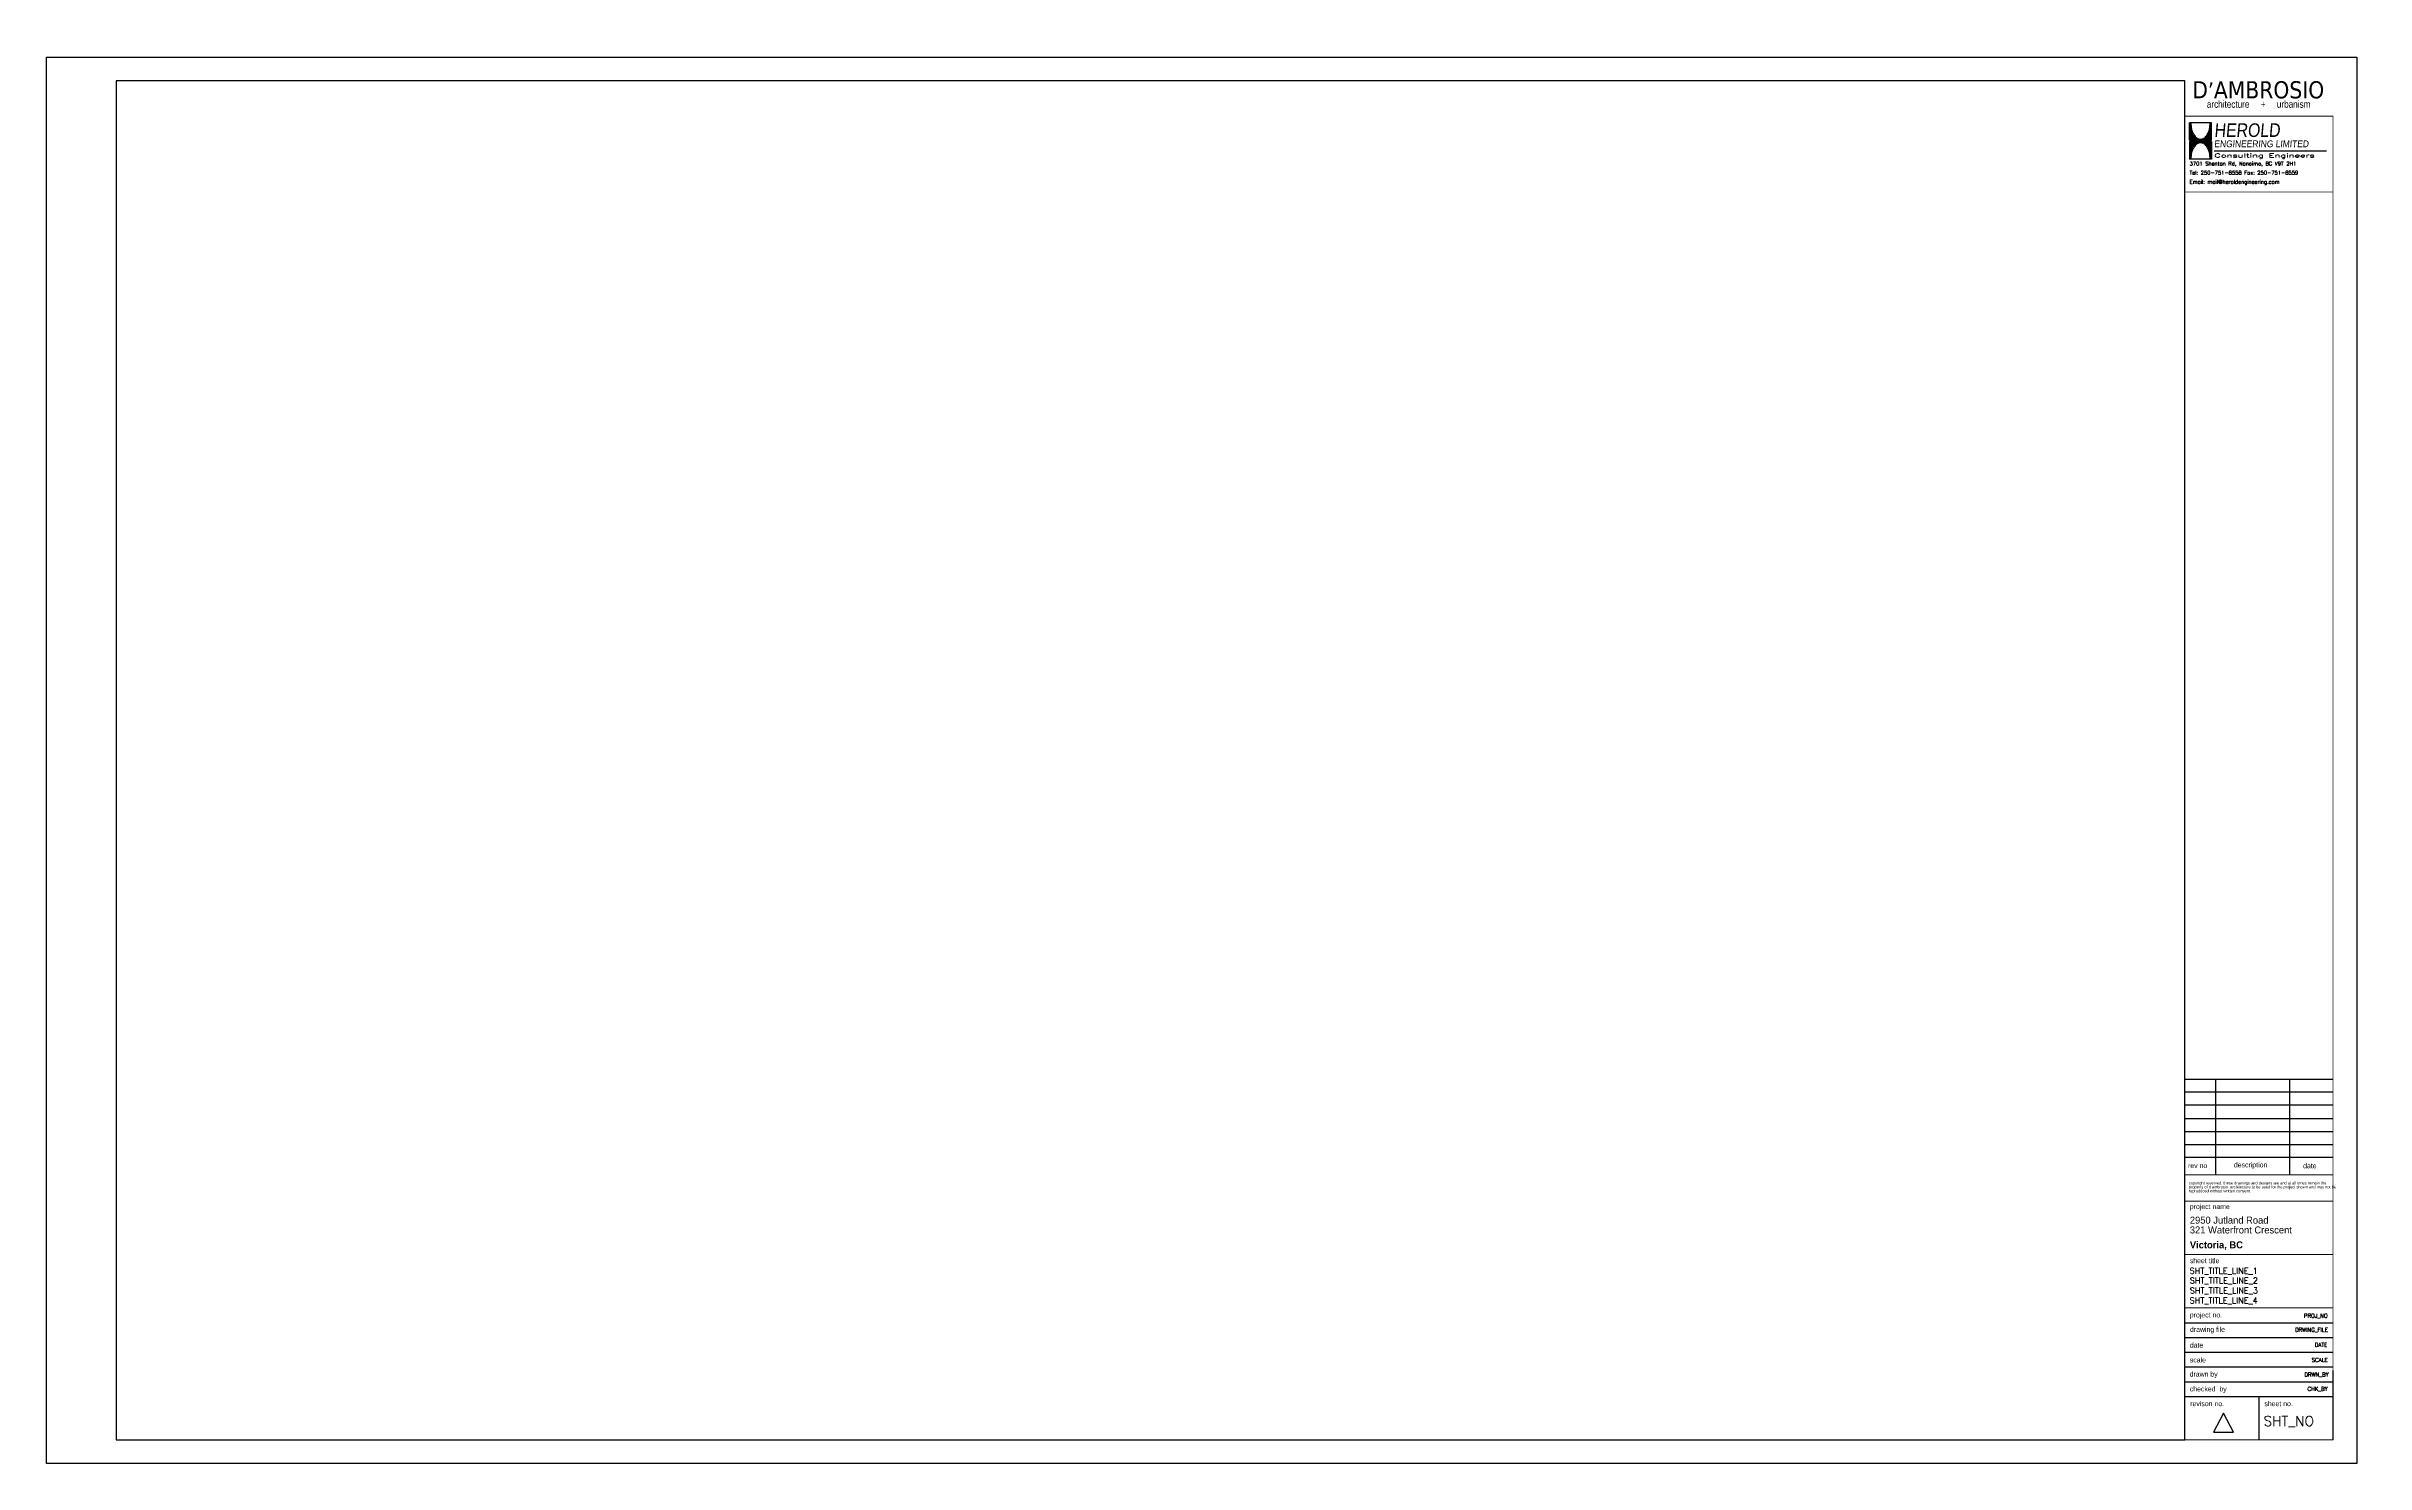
# Model space of a CAD drawing. Extents: x 0 to 1173, y 0 to 717.
import ezdxf
from ezdxf.enums import TextEntityAlignment as Align

# ---------------------------------------------------------------- set-up
doc = ezdxf.new("R2010")
doc.units = 0
doc.header["$LTSCALE"] = 10
doc.header["$PDMODE"] = 1
doc.header["$PDSIZE"] = -2
for name, color, linetype in [('BDR-18', 1, 'Continuous'), ('BDR-25', 4, 'Continuous'), ('BDR-35', 2, 'Continuous'), ('BDR-50', 5, 'Continuous'), ('~-L18', 1, 'Continuous'), ('~-TXT15', 1, 'Continuous'), ('~-TXT20', 4, 'Continuous'), ('~-TXT30', 2, 'Continuous'), ('~-TXT40', 3, 'Continuous'), ('~-TXT50', 5, 'Continuous')]:
    doc.layers.add(name, color=color, linetype=linetype)
doc.layers.add('None', color=7, linetype='Continuous', lineweight=5)
doc.layers.add('text', color=7, linetype='Continuous', lineweight=30)
doc.styles.add('HEL20', font='ROMANS.shx', dxfattribs={"height": 2})
doc.styles.add('HEL30', font='ROMANS.shx', dxfattribs={"height": 3})
doc.styles.add('HEL40', font='ROMANS.shx', dxfattribs={"height": 4})
doc.styles.add('Helvetica', font='helr45w.ttf')
doc.styles.add('Helvetica Neue Light', font='')
doc.styles.add('LOGO-HEL', font='ERASBD.TTF')
doc.styles.add('LOGO2-HEL', font='ROMANS.shx')
doc.styles.get('Helvetica Neue Light').set_extended_font_data('Helvetica Neue Light')

msp = doc.modelspace()

# ---------------------------------------------------------------- hatches: boundary and pattern name
at = {"layer": 'BDR-18'}
for points in [[(1085.9, 672.2, -0.074062), (1084.9, 674.7, -0.060657), (1084.5, 678.1), (1083.9, 678.1), (1083.9, 669.2), (1095, 669.2), (1095, 678.1), (1094.4, 678.1, -0.060657), (1094, 674.7, -0.074062), (1092.9, 672.2, -0.106906), (1091.2, 670.3, -0.152862), (1089.4, 669.8, -0.152862), (1087.7, 670.3, -0.106906)], [(1092.9, 665.5, -0.074062), (1094, 663, -0.060657), (1094.4, 659.7), (1095, 659.7), (1095, 668.6), (1083.9, 668.6), (1083.9, 659.7), (1084.5, 659.7, -0.060657), (1084.9, 663, -0.074062), (1085.9, 665.5, -0.106906), (1087.7, 667.4, -0.152862), (1089.4, 667.9, -0.152862), (1091.2, 667.4, -0.106906)]]:
    msp.add_hatch(color=253, dxfattribs=at).paths.add_polyline_path(points)

# ---------------------------------------------------------------- linework, layer by layer
at = {"layer": 'BDR-18', "ltscale": 8}
for p, q in [((1083.9, 669.2), (1083.9, 678.1)), ((1095, 678.1), (1083.9, 678.1)), ((1083.9, 669.2), (1095, 669.2)), ((1083.9, 668.6), (1095, 668.6)), ((1083.9, 668.6), (1083.9, 659.7)), ((1095, 669.2), (1095, 678.1)), ((1095, 668.6), (1095, 659.7)), ((1095, 659.7), (1083.9, 659.7))]:
    msp.add_line(p, q, dxfattribs=at)
for centre, radius, start, end in [((1098.3, 678.1), 13.8, 180, 193.8846), ((1093.9, 677), 9.31, 193.8846, 210.8274), ((1091.2, 675.3), 6.09, 210.8274, 235.2356), ((1089.4, 672.8), 3.05, 235.2356, 270), ((1089.4, 672.8), 3.05, 270, 304.7644), ((1087.7, 675.3), 6.09, 304.7644, 329.1726), ((1084.9, 677), 9.31, 329.1726, 346.1154), ((1080.5, 678.1), 13.8, 346.1154, 360), ((1098.3, 659.7), 13.8, 166.1154, 180), ((1093.9, 660.7), 9.31, 149.1726, 166.1154), ((1091.2, 662.4), 6.09, 124.7644, 149.1726), ((1089.4, 664.9), 3.05, 90, 124.7644), ((1089.4, 664.9), 3.05, 55.2356, 90), ((1087.7, 662.4), 6.09, 30.8274, 55.2356), ((1084.9, 660.7), 9.31, 13.8846, 30.8274), ((1080.5, 659.7), 13.8, 0, 13.8846)]:
    msp.add_arc(centre, radius, start, end, dxfattribs=at)
at = {"layer": 'BDR-25'}
for p, q in [((1096.3, 663.9), (1153.1, 663.9)), ((1156.4, 194.3), (1081.4, 194.3)), ((1156.4, 187.8), (1081.4, 187.8)), ((1096.9, 194.3), (1096.9, 154.9)), ((1134.4, 194.3), (1134.4, 154.9)), ((1156.4, 181.2), (1081.4, 181.2)), ((1081.4, 174.6), (1156.4, 174.6)), ((1081.4, 168), (1156.4, 168)), ((1081.4, 161.4), (1156.4, 161.4)), ((1081.4, 154.9), (1156.4, 154.9)), ((1096.9, 154.9), (1096.9, 146.1)), ((1134.4, 154.9), (1134.4, 146.1)), ((1081.4, 71.2), (1156.4, 71.2)), ((1081.4, 63.7), (1156.4, 63.7)), ((1156.4, 56.2), (1081.4, 56.2)), ((1156.4, 48.7), (1081.4, 48.7)), ((1156.4, 41.2), (1081.4, 41.2)), ((1156.4, 33.7), (1081.4, 33.7)), ((1118.9, 33.7), (1118.9, 12))]:
    msp.add_line(p, q, dxfattribs=at)
at = {"layer": 'BDR-25', "color": 5, "lineweight": 9, "const_width": 0.4}
msp.add_lwpolyline([(1081.4, 643.1), (1156.4, 643.1)], dxfattribs=at)
at = {"layer": 'BDR-25', "flags": 128}
msp.add_lwpolyline([(1095.9, 15.9), (1106.1, 15.9), (1101, 25.5)], close=True, dxfattribs=at)
at = {"layer": 'BDR-50', "color": 5, "lineweight": 9}
for p, q in [((1081.4, 146.1), (1156.4, 146.1)), ((1081.4, 132.7), (1156.4, 132.7)), ((1081.4, 105.7), (1156.4, 105.7)), ((1081.4, 78.7), (1156.4, 78.7))]:
    msp.add_line(p, q, dxfattribs=at)
at = {"layer": 'BDR-50', "color": 5, "lineweight": 9, "const_width": 0.4}
msp.add_lwpolyline([(1156.4, 681.4), (1081.4, 681.4), (1081.4, 12), (1156.4, 12)], close=True, dxfattribs=at)
at = {"layer": 'Defpoints'}
msp.add_lwpolyline([(1081.4, 699.2), (35.3, 699.2), (35.3, 12), (1081.4, 12)], close=True, dxfattribs=at)
at = {"layer": 'None', "color": 7, "linetype": 'Continuous', "lineweight": 5}
for p in [(4.5, 716.7), (1172.9, 5.5)]:
    msp.add_point(p, dxfattribs=at)
at = {"layer": 'text'}
for p, q in [((1156.4, 47.1), (1156.4, 12)), ((1121.4, 33.7), (1086.4, 33.7))]:
    msp.add_line(p, q, dxfattribs=at)
for p in [(1089.1, 191.1), (1115.6, 191.2), (1144.6, 191.1), (1089.1, 184.5), (1089.1, 178), (1115.6, 184.6), (1115.6, 178), (1144.6, 184.5), (1144.6, 177.9), (1089.1, 171.4), (1089.1, 164.8), (1115.6, 171.5), (1115.6, 164.9), (1144.6, 171.3), (1144.6, 164.7), (1089.1, 158.2), (1115.6, 158.1), (1144.6, 158)]:
    msp.add_point(p, dxfattribs=at)
at = {"layer": '~-L18'}
msp.add_lwpolyline([(0, 0), (0, 711.2), (1168.4, 711.2), (1168.4, 0)], close=True, dxfattribs=at)

# ---------------------------------------------------------------- texts
at = {"layer": 'BDR-18', "insert": (1083.9, 652.5), "char_height": 1.919, "width": 69.088, "attachment_point": 4, "line_spacing_factor": 1.44, "style": 'LOGO2-HEL'}
msp.add_mtext('3701 Shenton Rd, Nanaimo, BC V9T 2H1 \\PTel: 250-751-8558 Fax: 250-751-8559 \\PEmail: mail@heroldengineering.com', dxfattribs=at)
at = {"layer": 'BDR-35', "ltscale": 8, "style": 'LOGO-HEL', "oblique": 5}
for s, height, width, p in [('ENGINEERING LIMITED', 3.441, 0.9261, (1096.3, 665.7)), ('HEROLD', 6.88, 0.8688, (1096.3, 670.9))]:
    msp.add_text(s, height=height, dxfattribs=dict(at, width=width)).set_placement(p)
at = {"layer": 'BDR-35', "ltscale": 8, "style": 'LOGO2-HEL', "width": 1.8346}
msp.add_text('Consulting Engineers', height=1.973, dxfattribs=at).set_placement((1096.4, 660.5))
at = {"layer": '~-TXT15', "insert": (1083.5, 139.7), "char_height": 1.4428, "width": 72.341, "attachment_point": 4, "line_spacing_factor": 0.839796, "style": 'Helvetica'}
msp.add_mtext("{\\C1;copyright reserved. these drawings and designs are and at all }times remain the property of d'ambrosio  architecture to be used for the project shown and may not be reproduced without written consent.", dxfattribs=at)
at = {"layer": '~-TXT20', "attachment_point": 4, "line_spacing_factor": 0.839796, "style": 'Helvetica'}
for s, insert, char_height in [('{\\C256;description}', (1106.3, 150.7), 2.531), ('{\\C256;rev no}', (1083.1, 150.7), 2.531), ('{\\C256;date}', (1141.3, 150.6), 2.531), ('project name', (1084, 129.6), 2.531), ('{\\C256;project no.}', (1084, 74.8), 2.531), ('{\\C256;date}', (1084, 59.9), 2.531), ('{\\C256;drawing file}', (1084.1, 67.5), 2.531), ('{\\C256;scale}', (1084, 52.4), 2.531), ('drawn by', (1083.9, 44.9), 2.53), ('checked  by', (1084, 37.4), 2.531), ('{\\C256;revison no.}', (1084.2, 30.3), 2.531), ('{\\C256;sheet no.}', (1121.7, 30.3), 2.531)]:
    msp.add_mtext(s, dxfattribs=dict(at, insert=insert, char_height=char_height))
at = {"layer": '~-TXT20', "color": 4, "insert": (1084, 102.6), "char_height": 2.531, "attachment_point": 4, "line_spacing_factor": 0.839796, "style": 'Helvetica'}
msp.add_mtext('{\\C256;sheet title}', dxfattribs=at)
at = {"layer": '~-TXT30', "insert": (1118.8, 706.4), "char_height": 8.06, "attachment_point": 2, "line_spacing_factor": 1.020931, "style": 'Helvetica Neue Light'}
msp.add_mtext('{\\C7;\\P\\H0.25x;\\P\\fTechnic|b0|i0|c2|p2;\\H1.7866x;\\C256;architecture     +     urbanism}', dxfattribs=at)
at = {"layer": '~-TXT30', "style": 'HEL20'}
for tag, text, p in [('PROJ_NO', 'XXXX-XXX', (1153.7, 73.8)), ('DRWING_FILE', '-', (1153.9, 66.7)), ('DATE', '-', (1153.5, 59.1)), ('SCALE', 'AS SHOWN', (1153.8, 51.4)), ('DRWN_BY', '-', (1154.2, 44)), ('CHK_BY', '-', (1153.7, 36.8))]:
    msp.add_attdef(tag, text=text, height=2, dxfattribs=at).set_placement(p, align=Align.RIGHT)
at = {"layer": '~-TXT40', "char_height": 3.543, "attachment_point": 1, "line_spacing_factor": 0.839796, "style": 'Helvetica'}
for s, insert, width in [('{\\fStylus BT|b0|i0|c0|p34;\\C3;2950 Jutland Road\\P321 Waterfront Crescent}', (1084, 124.9), 67.685), ('{\\fStylus BT|b1|i0|c0|p34;\\C3;Victoria, BC}', (1084, 112.4), 67.885)]:
    msp.add_mtext(s, dxfattribs=dict(at, insert=insert, width=width))
at = {"layer": '~-TXT40', "style": 'HEL30'}
for tag, p in [('SHT_TITLE_LINE_1', (1083.9, 96)), ('SHT_TITLE_LINE_2', (1084, 91.1)), ('SHT_TITLE_LINE_4', (1083.9, 81)), ('SHT_TITLE_LINE_3', (1084, 86))]:
    msp.add_attdef(tag, p, '', height=3, dxfattribs=at)
at = {"layer": '~-TXT50', "insert": (1118.6, 699.1), "char_height": 8.71, "width": 75.83, "attachment_point": 2, "line_spacing_factor": 1.020931, "style": 'HEL40'}
msp.add_mtext('{\\fTahoma|b0|i0|c0|p34;D\\H0.9239x;’\\H1.0824x;AMBROSIO}', dxfattribs=at)
at = {"layer": '~-TXT50', "style": 'HEL40'}
msp.add_attdef('SHT_NO', (1121.3, 19), 'SXXX', height=5.04, dxfattribs=at)

doc.saveas('drawing.dxf')
